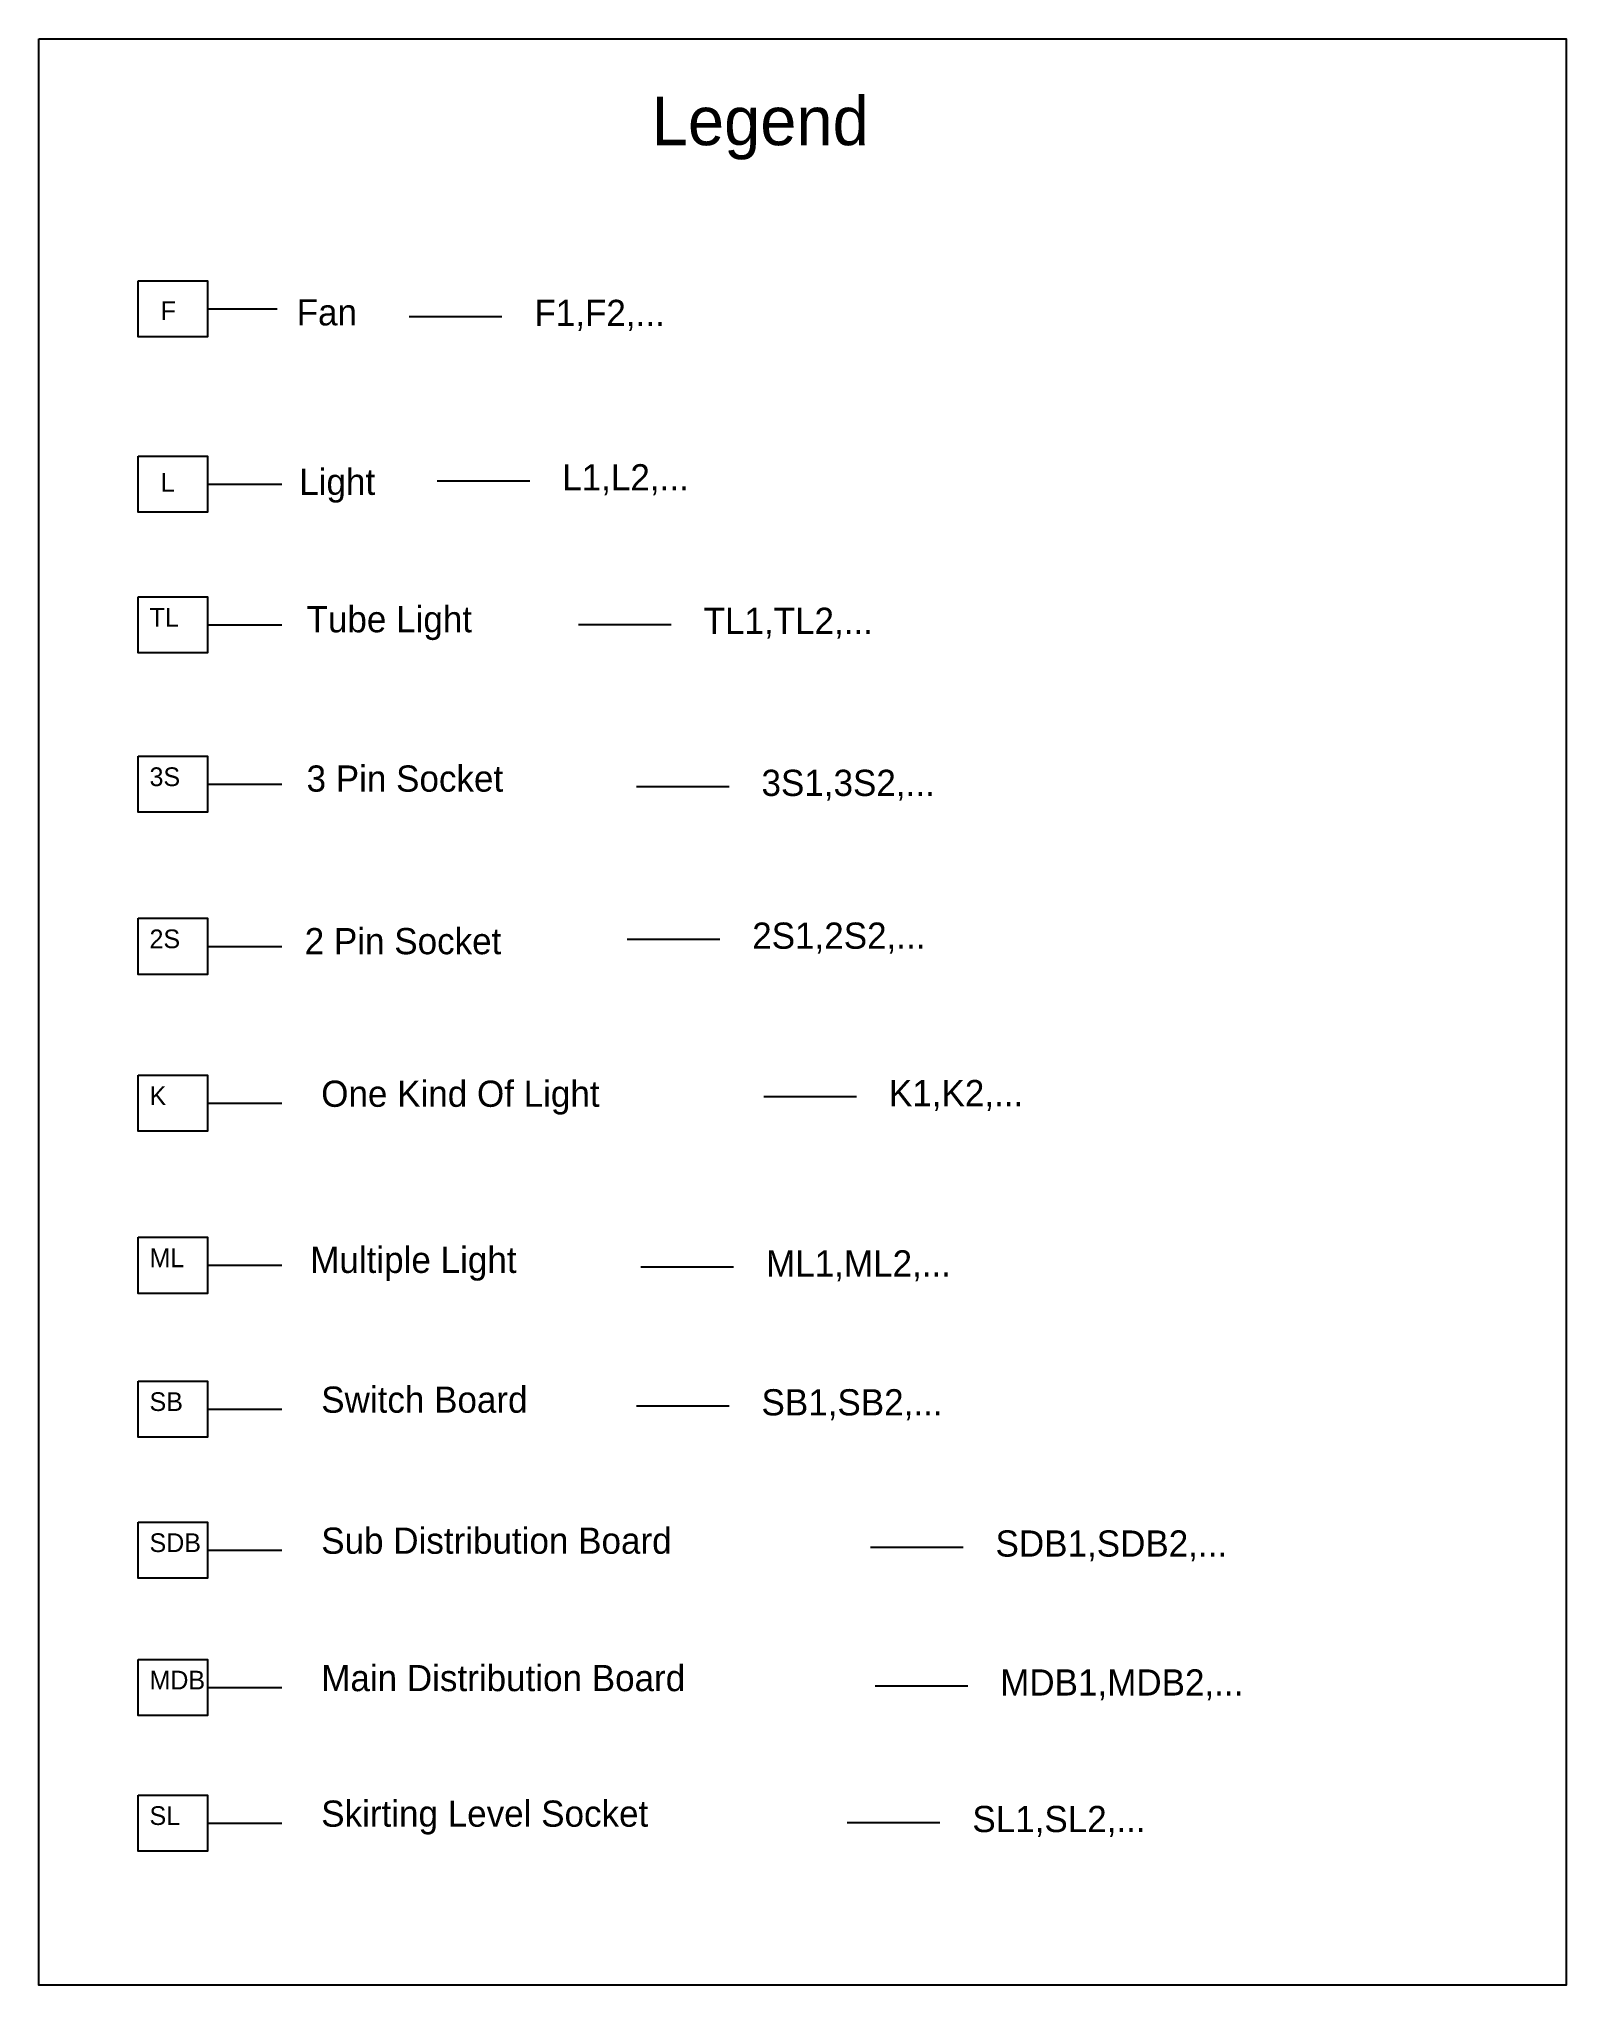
# Model space of a CAD drawing. Header units: inches. Extents: x 2005 to 6456, y -886 to -220.
# Drawn here: x 3756 to 4164, y -776 to -256 of the extents above; entities that cross this region are included whole.
import ezdxf

# ---------------------------------------------------------------- set-up
doc = ezdxf.new("R2010")
doc.units = ezdxf.units.IN
doc.header["$MEASUREMENT"] = 0

msp = doc.modelspace()

# ---------------------------------------------------------------- texts
at = {"attachment_point": 1}
for s, insert, char_height, width in [('Legend', (3919.4, -271.58), 13, 330.2715), ('F', (3788.16, -326.3), 5, 12.5), ('Fan', (3824.48, -325.75), 7, 132.4793), ('F1,F2,...', (3888.03, -325.91), 7, 251.4531), ('L', (3788.16, -372.18), 5, 12.5), ('Light', (3825.17, -371.05), 7, 100.4564), ('L1,L2,...', (3895.47, -369.84), 7, 251.4531), ('TL', (3785.16, -408.29), 5, 12.5), ('Tube Light', (3827.13, -407.77), 7, 100.4564), ('TL1,TL2,...', (3933.25, -408.2), 7, 251.4531), ('3S', (3785.16, -450.87), 5, 12.5), ('3 Pin Socket', (3827.13, -450.36), 7, 100.4564), ('3S1,3S2,...', (3948.73, -451.51), 7, 251.4531), ('2 Pin Socket', (3826.64, -493.81), 7, 100.4564), ('2S1,2S2,...', (3946.25, -492.34), 7, 251.4531), ('2S', (3785.16, -494.2), 5, 12.5), ('One Kind Of Light', (3831.05, -534.59), 7, 180.8215), ('K1,K2,...', (3982.79, -534.42), 7, 251.4531), ('K', (3785.16, -536.13), 5, 12.5), ('ML', (3785.16, -579.45), 5, 12.5), ('Multiple Light', (3828.11, -578.99), 7, 100.4564), ('ML1,ML2,...', (3949.96, -579.94), 7, 251.4531), ('SB', (3785.16, -617.88), 5, 12.5), ('Switch Board', (3831.05, -616.35), 7, 180.8215), ('SB1,SB2,...', (3948.73, -617.06), 7, 251.4531), ('Sub Distribution Board', (3831.05, -654.04), 7, 180.8215), ('SDB1,SDB2,...', (4011.28, -654.8), 7, 251.4531), ('SDB', (3785.16, -655.58), 5, 12.5), ('Main Distribution Board', (3831.05, -690.76), 7, 180.8215), ('MDB', (3785.16, -692.3), 5, 12.5), ('MDB1,MDB2,...', (4012.52, -691.93), 7, 251.4531), ('Skirting Level Socket', (3831.05, -726.99), 7, 180.8215), ('SL', (3785.16, -728.52), 5, 12.5), ('SL1,SL2,...', (4005.09, -728.43), 7, 251.4531)]:
    msp.add_mtext(s, dxfattribs=dict(at, insert=insert, char_height=char_height, width=width))

# ---------------------------------------------------------------- linework, layer by layer
for p, q in [((3800.66, -328.3), (3819.24, -328.3)), ((3854.59, -330.36), (3879.36, -330.36)), ((3862.02, -374.29), (3886.8, -374.29)), ((3800.66, -375.18), (3820.55, -375.18)), ((3800.66, -412.79), (3820.55, -412.79)), ((3899.8, -412.65), (3924.58, -412.65)), ((3800.66, -455.37), (3820.55, -455.37)), ((3915.29, -455.96), (3940.06, -455.96)), ((3800.66, -498.7), (3820.55, -498.7)), ((3912.81, -496.8), (3937.58, -496.8)), ((3800.66, -540.63), (3820.55, -540.63)), ((3949.35, -538.87), (3974.12, -538.87)), ((3800.66, -583.95), (3820.55, -583.95)), ((3916.52, -584.39), (3941.29, -584.39)), ((3800.66, -622.38), (3820.55, -622.38)), ((3915.28, -621.52), (3940.05, -621.52)), ((3800.66, -660.08), (3820.55, -660.08)), ((3977.83, -659.26), (4002.61, -659.26)), ((3800.66, -696.8), (3820.55, -696.8)), ((3979.07, -696.38), (4003.85, -696.38)), ((3800.66, -733.02), (3820.55, -733.02)), ((3971.64, -732.89), (3996.42, -732.89))]:
    msp.add_line(p, q)
for points in [[(3755.59, -256.18), (4163.79, -256.18), (4163.79, -776.31), (3755.59, -776.31)], [(3782.16, -320.8), (3800.66, -320.8), (3800.66, -335.8), (3782.16, -335.8)], [(3782.16, -367.68), (3800.66, -367.68), (3800.66, -382.68), (3782.16, -382.68)], [(3782.16, -405.29), (3800.66, -405.29), (3800.66, -420.29), (3782.16, -420.29)], [(3782.16, -447.87), (3800.66, -447.87), (3800.66, -462.87), (3782.16, -462.87)], [(3782.16, -491.2), (3800.66, -491.2), (3800.66, -506.2), (3782.16, -506.2)], [(3782.16, -533.13), (3800.66, -533.13), (3800.66, -548.13), (3782.16, -548.13)], [(3782.16, -576.45), (3800.66, -576.45), (3800.66, -591.45), (3782.16, -591.45)], [(3782.16, -614.88), (3800.66, -614.88), (3800.66, -629.88), (3782.16, -629.88)], [(3782.16, -652.58), (3800.66, -652.58), (3800.66, -667.58), (3782.16, -667.58)], [(3782.16, -689.3), (3800.66, -689.3), (3800.66, -704.3), (3782.16, -704.3)], [(3782.16, -725.52), (3800.66, -725.52), (3800.66, -740.52), (3782.16, -740.52)]]:
    msp.add_lwpolyline(points, close=True)

msp.set_redraw_order([(e.dxf.handle, doc.entitydb.next_handle()) for e in msp.query("TEXT MTEXT ATTDEF DIMENSION ARC_DIMENSION")])  # texts and dimensions are drawn at this point

doc.saveas('drawing.dxf')
